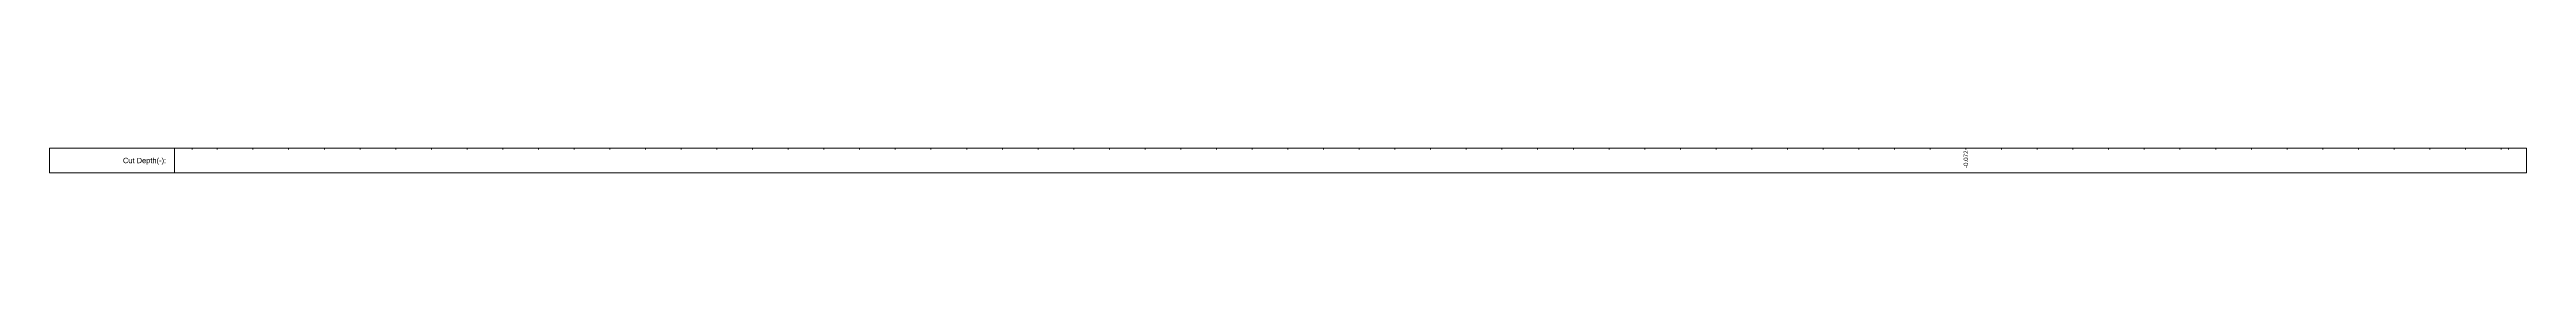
# Model space of a CAD drawing. Header units: metres. Extents: x 598670 to 602652, y 3407602 to 3409525.
# Drawn here: x 601264 to 602652, y 3409080 to 3409094 of the extents above; entities that cross this region are included whole.
import ezdxf
from ezdxf.enums import TextEntityAlignment as Align

# ---------------------------------------------------------------- set-up
doc = ezdxf.new("R2010")
doc.units = ezdxf.units.M
doc.header["$MEASUREMENT"] = 0
for name, color, linetype, lineweight in [('Profile Cut', 7, 'Continuous', 0), ('Profile Major Ticks', 7, 'Continuous', 0), ('Profile Table', 7, 'Continuous', 0)]:
    doc.layers.add(name, color=color, linetype=linetype, lineweight=lineweight)
doc.styles.add('Style-Arial', font='arial.ttf')

msp = doc.modelspace()

# ---------------------------------------------------------------- linework, layer by layer
at = {"layer": 'Profile Major Ticks', "color": 7, "linetype": 'Continuous', "lineweight": 0, "flags": 128}
for points in [[(601343.9, 3409093.1), (601343.9, 3409093.9)], [(601357.9, 3409093.1), (601357.9, 3409093.9)], [(601377.9, 3409093.1), (601377.9, 3409093.9)], [(601397.9, 3409093.1), (601397.9, 3409093.9)], [(601417.9, 3409093.1), (601417.9, 3409093.9)], [(601437.9, 3409093.1), (601437.9, 3409093.9)], [(601457.9, 3409093.1), (601457.9, 3409093.9)], [(601477.9, 3409093.1), (601477.9, 3409093.9)], [(601497.9, 3409093.1), (601497.9, 3409093.9)], [(601517.9, 3409093.1), (601517.9, 3409093.9)], [(601537.9, 3409093.1), (601537.9, 3409093.9)], [(601557.9, 3409093.1), (601557.9, 3409093.9)], [(601577.9, 3409093.1), (601577.9, 3409093.9)], [(601597.9, 3409093.1), (601597.9, 3409093.9)], [(601617.9, 3409093.1), (601617.9, 3409093.9)], [(601637.9, 3409093.1), (601637.9, 3409093.9)], [(601657.9, 3409093.1), (601657.9, 3409093.9)], [(601677.9, 3409093.1), (601677.9, 3409093.9)], [(601697.9, 3409093.1), (601697.9, 3409093.9)], [(601717.9, 3409093.1), (601717.9, 3409093.9)], [(601737.9, 3409093.1), (601737.9, 3409093.9)], [(601757.9, 3409093.1), (601757.9, 3409093.9)], [(601777.9, 3409093.1), (601777.9, 3409093.9)], [(601797.9, 3409093.1), (601797.9, 3409093.9)], [(601817.9, 3409093.1), (601817.9, 3409093.9)], [(601837.9, 3409093.1), (601837.9, 3409093.9)], [(601857.9, 3409093.1), (601857.9, 3409093.9)], [(601877.9, 3409093.1), (601877.9, 3409093.9)], [(601897.9, 3409093.1), (601897.9, 3409093.9)], [(601917.9, 3409093.1), (601917.9, 3409093.9)], [(601937.9, 3409093.1), (601937.9, 3409093.9)], [(601957.9, 3409093.1), (601957.9, 3409093.9)], [(601977.9, 3409093.1), (601977.9, 3409093.9)], [(601997.9, 3409093.1), (601997.9, 3409093.9)], [(602017.9, 3409093.1), (602017.9, 3409093.9)], [(602037.9, 3409093.1), (602037.9, 3409093.9)], [(602057.9, 3409093.1), (602057.9, 3409093.9)], [(602077.9, 3409093.1), (602077.9, 3409093.9)], [(602097.9, 3409093.1), (602097.9, 3409093.9)], [(602117.9, 3409093.1), (602117.9, 3409093.9)], [(602137.9, 3409093.1), (602137.9, 3409093.9)], [(602157.9, 3409093.1), (602157.9, 3409093.9)], [(602177.9, 3409093.1), (602177.9, 3409093.9)], [(602197.9, 3409093.1), (602197.9, 3409093.9)], [(602217.9, 3409093.1), (602217.9, 3409093.9)], [(602237.9, 3409093.1), (602237.9, 3409093.9)], [(602257.9, 3409093.1), (602257.9, 3409093.9)], [(602277.9, 3409093.1), (602277.9, 3409093.9)], [(602297.9, 3409093.1), (602297.9, 3409093.9)], [(602317.9, 3409093.1), (602317.9, 3409093.9)], [(602337.9, 3409093.1), (602337.9, 3409093.9)], [(602357.9, 3409093.1), (602357.9, 3409093.9)], [(602377.9, 3409093.1), (602377.9, 3409093.9)], [(602397.9, 3409093.1), (602397.9, 3409093.9)], [(602417.9, 3409093.1), (602417.9, 3409093.9)], [(602437.9, 3409093.1), (602437.9, 3409093.9)], [(602457.9, 3409093.1), (602457.9, 3409093.9)], [(602477.9, 3409093.1), (602477.9, 3409093.9)], [(602497.9, 3409093.1), (602497.9, 3409093.9)], [(602517.9, 3409093.1), (602517.9, 3409093.9)], [(602537.9, 3409093.1), (602537.9, 3409093.9)], [(602557.9, 3409093.1), (602557.9, 3409093.9)], [(602577.9, 3409093.1), (602577.9, 3409093.9)], [(602597.9, 3409093.1), (602597.9, 3409093.9)], [(602617.9, 3409093.1), (602617.9, 3409093.9)], [(602637.9, 3409093.1), (602637.9, 3409093.9)], [(602642.1, 3409093.1), (602642.1, 3409093.9)]]:
    msp.add_lwpolyline(points, dxfattribs=at)
at = {"layer": 'Profile Table', "color": 7, "flags": 128}
msp.add_lwpolyline([(601333.9, 3409093.9), (601263.9, 3409093.9), (601263.9, 3409079.9), (601333.9, 3409079.9)], dxfattribs=at)
msp.add_lwpolyline([(601333.9, 3409079.9), (602652.1, 3409079.9), (602652.1, 3409093.9), (601333.9, 3409093.9), (601333.9, 3409079.9)], close=True, dxfattribs=at)

# ---------------------------------------------------------------- texts
at = {"layer": 'Profile Cut', "color": 5, "style": 'Style-Arial'}
msp.add_text('-0.072', height=2.5, rotation=90, dxfattribs=at).set_placement((602337.9, 3409087.6), align=Align.MIDDLE_CENTER)
msp.add_text(' Cut Depth(-): ', height=3, dxfattribs=at).set_placement((601330.4, 3409086.9), align=Align.MIDDLE_RIGHT)

doc.saveas('drawing.dxf')
